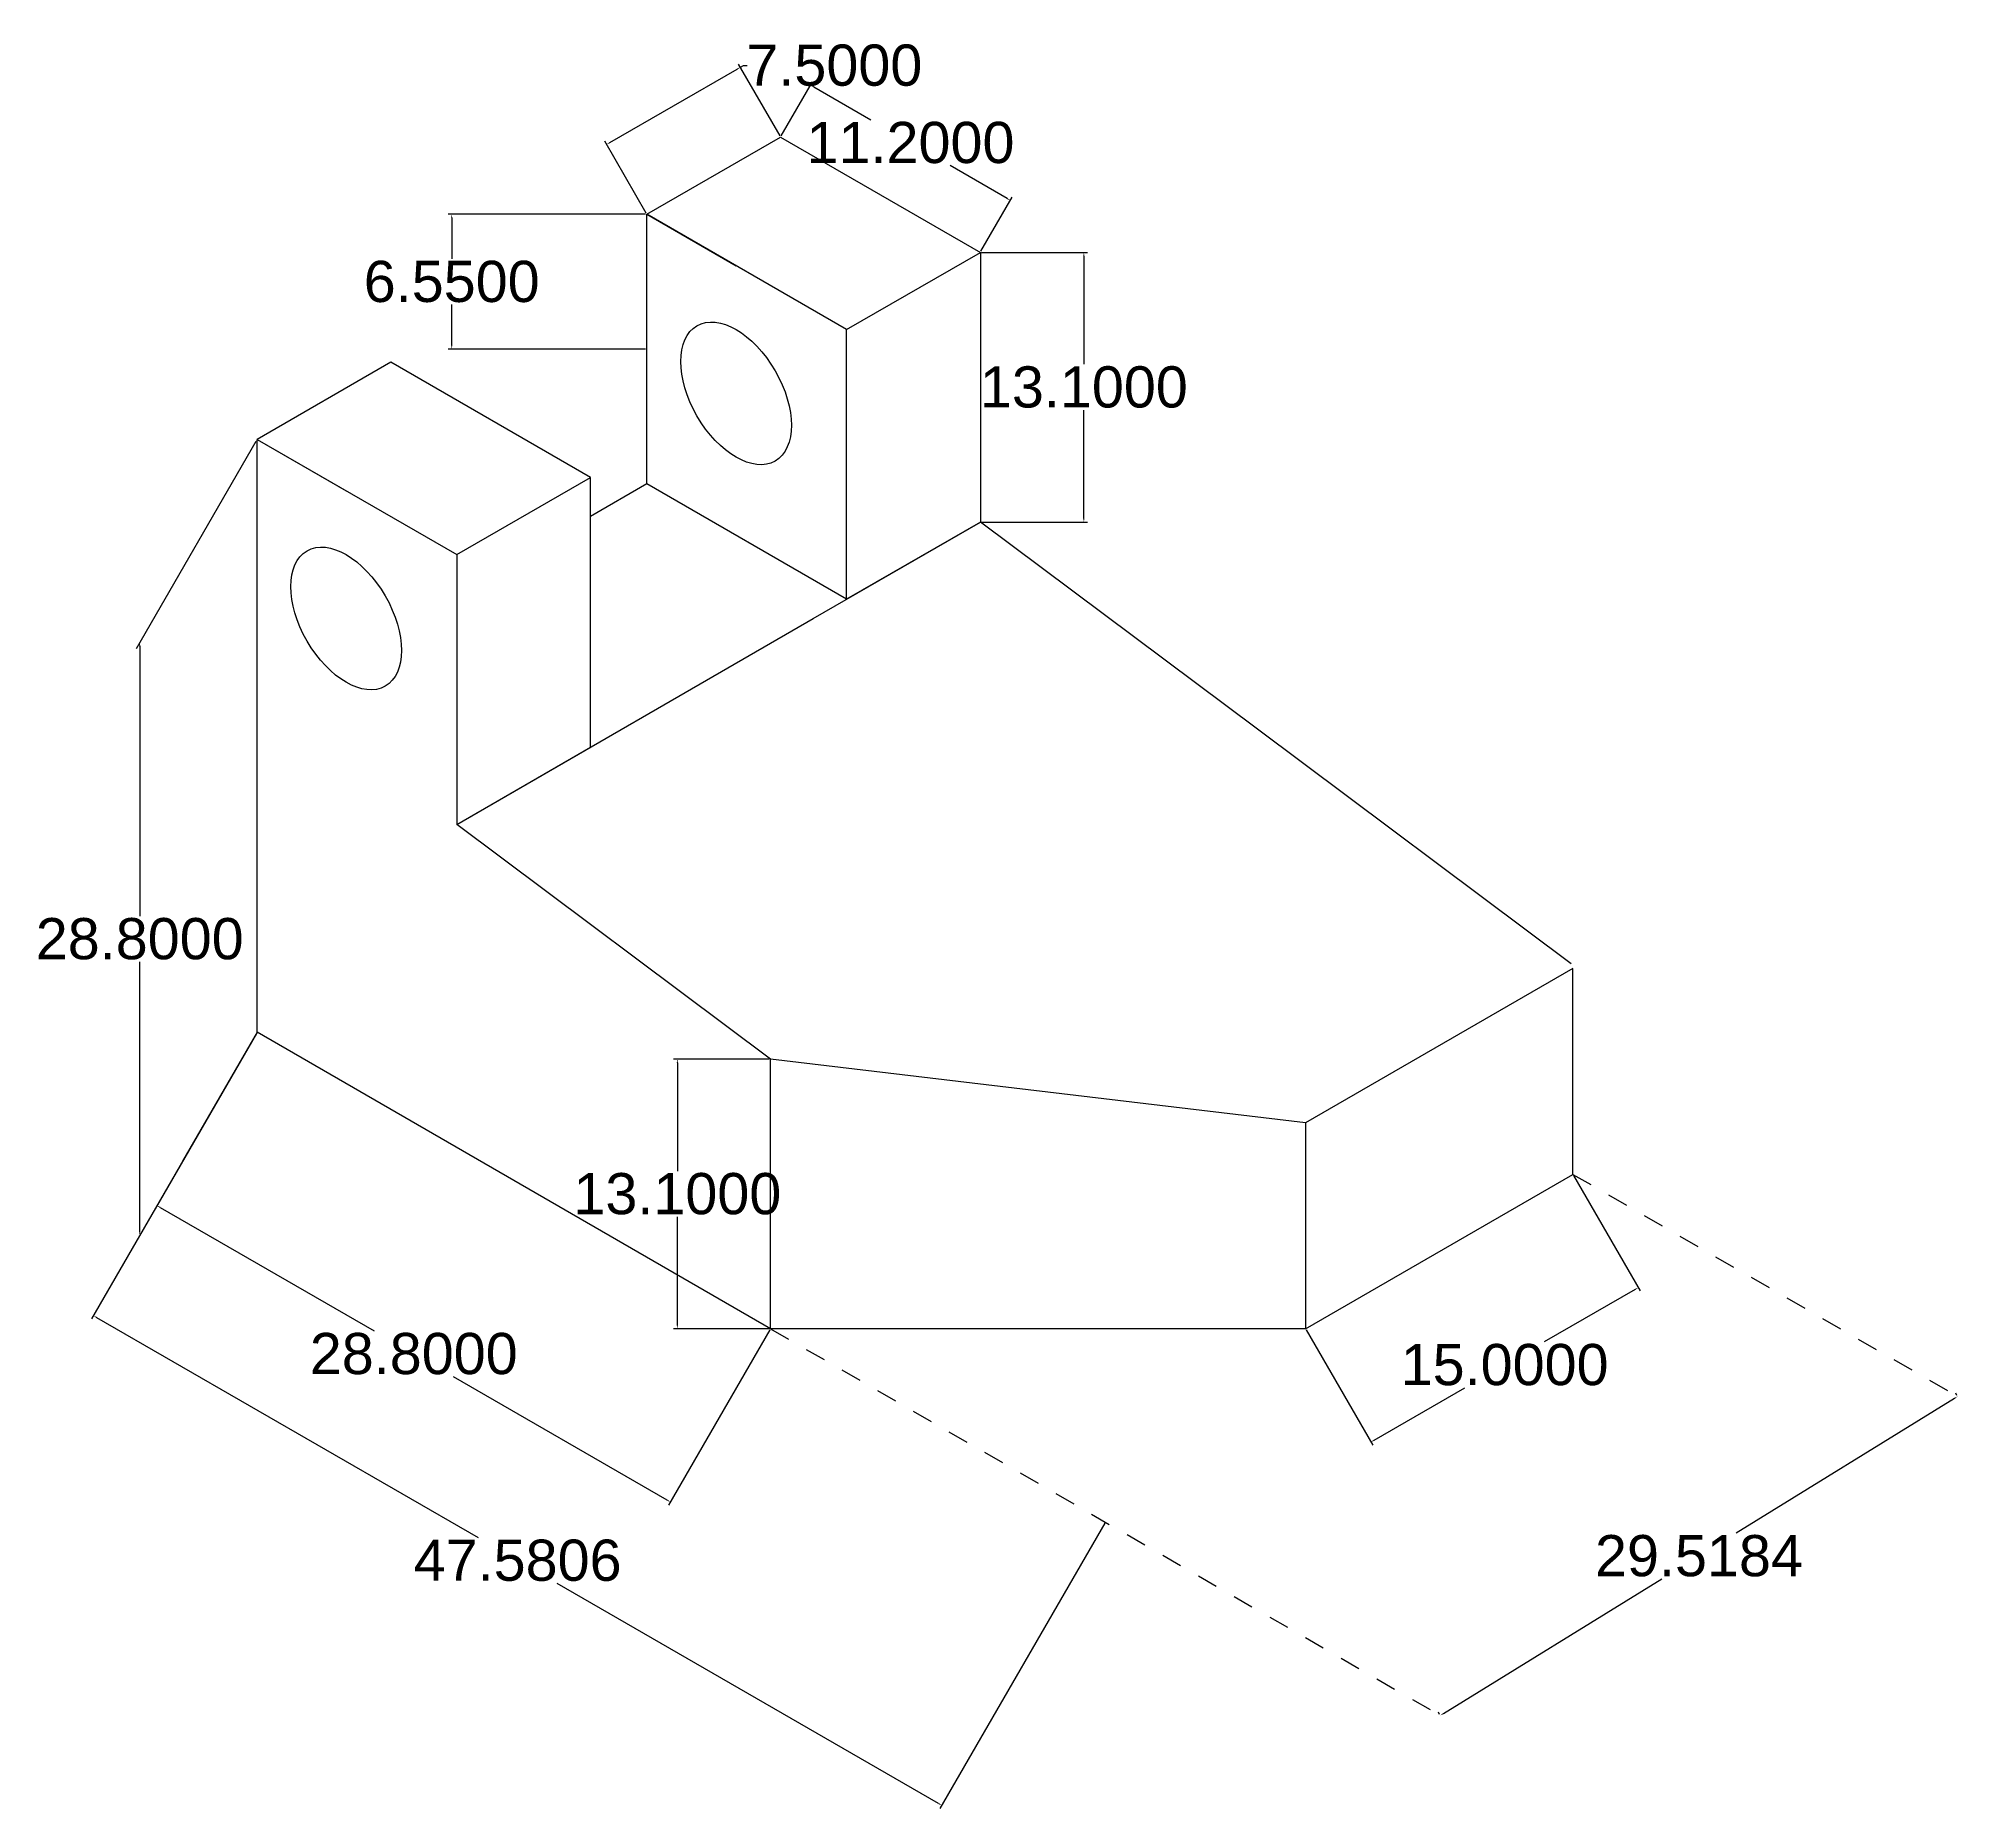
# Model space of a CAD drawing. Header units: millimetres. Extents: x 2399 to 3280, y 1312 to 2501.
# Drawn here: x 2473.8 to 2567, y 2167.9 to 2253.9 of the extents above; entities that cross this region are included whole.
import ezdxf

# ---------------------------------------------------------------- set-up
doc = ezdxf.new("R2010")
doc.units = ezdxf.units.MM
doc.linetypes.add('JIS_02_1.0', pattern=[2, 1, -1])
doc.styles.get("Standard").update_dxf_attribs({"font": 'arial.ttf', "height": 2})
doc.dimstyles.get("Standard").update_dxf_attribs({"dimtxt": 0.18, "dimasz": 0.18, "dimexe": 0.18, "dimexo": 0.0625, "dimgap": 0.09, "dimtad": 0, "dimtih": 1, "dimtoh": 1, "dimdec": 4, "dimzin": 0, "dimdsep": 46, "dimtxsty": 'Standard', "dimcen": 0.09, "dimadec": 0, "dimazin": 0, "dimtfac": 1, "dimtdec": 4, "dimtofl": 0, "dimtmove": 0, "dimatfit": 3, "dimfxl": 1, "dimtolj": 1, "dimtzin": 0, "dimarcsym": 0})

# ---------------------------------------------------------------- blocks, each defined once
blk = doc.blocks.new('*D6')
at = {"color": 0, "lineweight": -2, "transparency": 16777216}
for p, q in [((2509.85, 2249.143), (2511.366, 2251.768)), ((2511.432, 2251.523), (2514.201, 2249.924)), ((2520.819, 2246.103), (2518.05, 2247.701)), ((2519.549, 2243.543), (2521.065, 2246.168))]:
    blk.add_line(p, q, dxfattribs=at)
at = {"color": 0, "transparency": 16777216}
for points in [[(2511.447, 2251.549), (2511.417, 2251.497), (2511.276, 2251.613)], [(2520.834, 2246.129), (2520.804, 2246.077), (2520.975, 2246.013)]]:
    blk.add_solid(points, dxfattribs=at)
at = {"layer": 'Defpoints', "color": 0, "transparency": 16777216}
for p in [(2509.819, 2249.089), (2520.975, 2246.013), (2519.518, 2243.489)]:
    blk.add_point(p, dxfattribs=at)
at = {"color": 0, "transparency": 16777216, "insert": (2516.125, 2248.813), "char_height": 2, "attachment_point": 5}
blk.add_mtext('\\A1;11.2000', dxfattribs=at)
blk = doc.blocks.new('*D7')
at = {"color": 0, "lineweight": -2, "transparency": 16777216}
for p, q in [((2519.581, 2243.489), (2524.725, 2243.489)), ((2524.545, 2243.309), (2524.545, 2238.051)), ((2524.545, 2230.569), (2524.545, 2235.827)), ((2519.581, 2230.389), (2524.725, 2230.389))]:
    blk.add_line(p, q, dxfattribs=at)
at = {"color": 0, "transparency": 16777216}
for points in [[(2524.515, 2243.309), (2524.575, 2243.309), (2524.545, 2243.489)], [(2524.515, 2230.569), (2524.575, 2230.569), (2524.545, 2230.389)]]:
    blk.add_solid(points, dxfattribs=at)
at = {"layer": 'Defpoints', "color": 0, "transparency": 16777216}
for p in [(2519.518, 2243.489), (2524.545, 2243.489), (2519.518, 2230.389)]:
    blk.add_point(p, dxfattribs=at)
at = {"color": 0, "transparency": 16777216, "insert": (2524.545, 2236.939), "char_height": 2, "attachment_point": 5}
blk.add_mtext('\\A1;13.1000', dxfattribs=at)
blk = doc.blocks.new('*D8')
at = {"color": 0, "lineweight": -2, "transparency": 16777216}
for p, q in [((2501.522, 2248.819), (2507.705, 2252.389)), ((2509.787, 2249.143), (2507.771, 2252.635)), ((2507.861, 2252.479), (2508.017, 2252.569)), ((2508.017, 2252.569), (2508.197, 2252.569)), ((2503.292, 2245.393), (2501.276, 2248.885))]:
    blk.add_line(p, q, dxfattribs=at)
at = {"color": 0, "transparency": 16777216}
for points in [[(2507.69, 2252.415), (2507.72, 2252.363), (2507.861, 2252.479)], [(2501.507, 2248.845), (2501.537, 2248.793), (2501.366, 2248.729)]]:
    blk.add_solid(points, dxfattribs=at)
at = {"layer": 'Defpoints', "color": 0, "transparency": 16777216}
for p in [(2507.861, 2252.479), (2509.819, 2249.089), (2503.323, 2245.339)]:
    blk.add_point(p, dxfattribs=at)
at = {"color": 0, "transparency": 16777216, "insert": (2512.427, 2252.569), "char_height": 2, "attachment_point": 5}
blk.add_mtext('\\A1;7.5000', dxfattribs=at)
blk = doc.blocks.new('*D9')
at = {"color": 0, "lineweight": -2, "transparency": 16777216}
for p, q in [((2503.261, 2245.339), (2493.663, 2245.339)), ((2493.843, 2245.159), (2493.843, 2243.175)), ((2493.843, 2238.969), (2493.843, 2240.953)), ((2503.261, 2238.789), (2493.663, 2238.789))]:
    blk.add_line(p, q, dxfattribs=at)
at = {"color": 0, "transparency": 16777216}
for points in [[(2493.813, 2245.159), (2493.873, 2245.159), (2493.843, 2245.339)], [(2493.813, 2238.969), (2493.873, 2238.969), (2493.843, 2238.789)]]:
    blk.add_solid(points, dxfattribs=at)
at = {"layer": 'Defpoints', "color": 0, "transparency": 16777216}
for p in [(2493.843, 2245.339), (2503.323, 2245.339), (2503.323, 2238.789)]:
    blk.add_point(p, dxfattribs=at)
at = {"color": 0, "transparency": 16777216, "insert": (2493.843, 2242.064), "char_height": 2, "attachment_point": 5}
blk.add_mtext('\\A1;6.5500', dxfattribs=at)
blk = doc.blocks.new('*D10')
at = {"color": 0, "lineweight": -2, "transparency": 16777216}
for p, q in [((2509.265, 2204.305), (2504.621, 2204.305)), ((2504.801, 2204.125), (2504.801, 2198.867)), ((2504.801, 2191.385), (2504.801, 2196.643)), ((2509.265, 2191.205), (2504.621, 2191.205))]:
    blk.add_line(p, q, dxfattribs=at)
at = {"color": 0, "transparency": 16777216}
for points in [[(2504.771, 2204.125), (2504.831, 2204.125), (2504.801, 2204.305)], [(2504.771, 2191.385), (2504.831, 2191.385), (2504.801, 2191.205)]]:
    blk.add_solid(points, dxfattribs=at)
at = {"layer": 'Defpoints', "color": 0, "transparency": 16777216}
for p in [(2504.801, 2204.305), (2509.327, 2204.305), (2509.327, 2191.205)]:
    blk.add_point(p, dxfattribs=at)
at = {"color": 0, "transparency": 16777216, "insert": (2504.801, 2197.755), "char_height": 2, "attachment_point": 5}
blk.add_mtext('\\A1;13.1000', dxfattribs=at)
blk = doc.blocks.new('*D11')
at = {"color": 0, "lineweight": -2, "transparency": 16777216}
for p, q in [((2548.33, 2198.651), (2551.565, 2193.047)), ((2551.319, 2193.113), (2546.905, 2190.564)), ((2535.339, 2191.151), (2538.575, 2185.547)), ((2538.641, 2185.793), (2543.056, 2188.341))]:
    blk.add_line(p, q, dxfattribs=at)
at = {"color": 0, "transparency": 16777216}
for points in [[(2551.304, 2193.139), (2551.334, 2193.087), (2551.475, 2193.203)], [(2538.626, 2185.819), (2538.656, 2185.767), (2538.485, 2185.703)]]:
    blk.add_solid(points, dxfattribs=at)
at = {"layer": 'Defpoints', "color": 0, "transparency": 16777216}
for p in [(2548.299, 2198.705), (2551.475, 2193.203), (2535.308, 2191.205)]:
    blk.add_point(p, dxfattribs=at)
at = {"color": 0, "transparency": 16777216, "insert": (2544.98, 2189.453), "char_height": 2, "attachment_point": 5}
blk.add_mtext('\\A1;15.0000', dxfattribs=at)
blk = doc.blocks.new('*D12')
at = {"color": 0, "lineweight": -2, "transparency": 16777216}
for p, q in [((2566.828, 2187.824), (2556.221, 2181.283)), ((2566.949, 2187.972), (2566.887, 2188.072)), ((2542.009, 2172.519), (2552.617, 2179.06)), ((2541.823, 2172.478), (2541.762, 2172.578))]:
    blk.add_line(p, q, dxfattribs=at)
at = {"color": 0, "transparency": 16777216}
for points in [[(2566.813, 2187.85), (2566.844, 2187.798), (2566.981, 2187.918)], [(2541.994, 2172.545), (2542.025, 2172.493), (2541.856, 2172.425)]]:
    blk.add_solid(points, dxfattribs=at)
at = {"layer": 'Defpoints', "color": 0, "transparency": 16777216}
for p in [(2566.981, 2187.918), (2566.981, 2187.918), (2541.856, 2172.425)]:
    blk.add_point(p, dxfattribs=at)
at = {"color": 0, "transparency": 16777216, "insert": (2554.419, 2180.172), "char_height": 2, "attachment_point": 5}
blk.add_mtext('\\A1;29.5184', dxfattribs=at)
blk = doc.blocks.new('*D13')
at = {"color": 0, "lineweight": -2, "transparency": 16777216}
for p, q in [((2484.355, 2205.551), (2479.437, 2197.033)), ((2479.683, 2197.099), (2490.073, 2191.1)), ((2509.296, 2191.151), (2504.378, 2182.633)), ((2504.312, 2182.879), (2493.922, 2188.878))]:
    blk.add_line(p, q, dxfattribs=at)
at = {"color": 0, "transparency": 16777216}
for points in [[(2479.698, 2197.125), (2479.668, 2197.073), (2479.527, 2197.189)], [(2504.327, 2182.905), (2504.297, 2182.853), (2504.468, 2182.789)]]:
    blk.add_solid(points, dxfattribs=at)
at = {"layer": 'Defpoints', "color": 0, "transparency": 16777216}
for p in [(2484.386, 2205.605), (2509.327, 2191.205), (2504.468, 2182.789)]:
    blk.add_point(p, dxfattribs=at)
at = {"color": 0, "transparency": 16777216, "insert": (2491.998, 2189.989), "char_height": 2, "attachment_point": 5}
blk.add_mtext('\\A1;28.8000', dxfattribs=at)
blk = doc.blocks.new('*D14')
at = {"color": 0, "lineweight": -2, "transparency": 16777216}
for p, q in [((2484.355, 2205.551), (2476.351, 2191.689)), ((2476.597, 2191.755), (2495.12, 2181.061)), ((2525.561, 2181.761), (2517.557, 2167.899)), ((2517.491, 2168.145), (2498.969, 2178.839))]:
    blk.add_line(p, q, dxfattribs=at)
at = {"color": 0, "transparency": 16777216}
for points in [[(2476.612, 2191.781), (2476.582, 2191.729), (2476.441, 2191.845)], [(2517.506, 2168.17), (2517.476, 2168.119), (2517.647, 2168.055)]]:
    blk.add_solid(points, dxfattribs=at)
at = {"layer": 'Defpoints', "color": 0, "transparency": 16777216}
for p in [(2484.386, 2205.605), (2476.441, 2191.845), (2525.592, 2181.815)]:
    blk.add_point(p, dxfattribs=at)
at = {"color": 0, "transparency": 16777216, "insert": (2497.044, 2179.95), "char_height": 2, "attachment_point": 5}
blk.add_mtext('\\A1;47.5806', dxfattribs=at)
blk = doc.blocks.new('*D36')
at = {"color": 0, "lineweight": -2, "transparency": 16777216}
for p, q in [((2484.323, 2234.297), (2478.51, 2224.228)), ((2478.69, 2224.36), (2478.69, 2211.251)), ((2478.69, 2195.92), (2478.69, 2209.029)), ((2484.323, 2205.497), (2478.51, 2195.428))]:
    blk.add_line(p, q, dxfattribs=at)
at = {"color": 0, "transparency": 16777216}
for points in [[(2478.66, 2224.36), (2478.72, 2224.36), (2478.69, 2224.54)], [(2478.66, 2195.92), (2478.72, 2195.92), (2478.69, 2195.74)]]:
    blk.add_solid(points, dxfattribs=at)
at = {"layer": 'Defpoints', "color": 0, "transparency": 16777216}
for p in [(2484.386, 2234.405), (2484.386, 2205.605), (2478.69, 2195.74)]:
    blk.add_point(p, dxfattribs=at)
at = {"color": 0, "transparency": 16777216, "insert": (2478.69, 2210.14), "char_height": 2, "attachment_point": 5}
blk.add_mtext('\\A1;28.8000', dxfattribs=at)

msp = doc.modelspace()

# ---------------------------------------------------------------- linework, layer by layer
at = {"color": 7}
for p, q in [((2503.32338, 2245.33869), (2509.81857, 2249.08869)), ((2509.81857, 2249.08869), (2519.51806, 2243.48869)), ((2513.02287, 2239.73869), (2503.32338, 2245.33869)), ((2503.32338, 2232.23869), (2503.32338, 2245.33869)), ((2503.32338, 2245.33869), (2507.65351, 2242.83869)), ((2513.02287, 2239.73869), (2519.51806, 2243.48869)), ((2519.51806, 2243.48869), (2519.51806, 2230.38869)), ((2500.58052, 2232.5551), (2490.88104, 2238.1551)), ((2503.32338, 2232.23869), (2500.58052, 2230.6551))]:
    msp.add_line(p, q, dxfattribs=at)
for p, q in [((2513.02287, 2226.63869), (2513.02287, 2239.73869)), ((2490.88104, 2238.1551), (2484.38585, 2234.4051)), ((2484.38585, 2205.6051), (2484.38585, 2234.4051)), ((2484.38585, 2234.4051), (2494.08533, 2228.8051)), ((2484.38585, 2234.4051), (2488.71598, 2231.9051)), ((2494.08533, 2228.8051), (2500.58052, 2232.5551)), ((2500.58052, 2219.4551), (2500.58052, 2232.5551)), ((2513.02287, 2226.63869), (2503.32338, 2232.23869)), ((2511.40584, 2225.7051), (2519.51806, 2230.38869)), ((2519.51806, 2230.38869), (2513.02287, 2226.63869)), ((2532.97442, 2220.32426), (2519.51806, 2230.38869)), ((2494.08533, 2228.8051), (2494.08533, 2215.7051)), ((2494.08533, 2215.7051), (2511.40584, 2225.7051)), ((2494.08533, 2215.7051), (2500.58052, 2219.4551)), ((2548.21646, 2208.92426), (2532.97442, 2220.32426)), ((2509.32738, 2204.3051), (2494.08533, 2215.7051)), ((2548.29852, 2208.7051), (2535.30814, 2201.2051)), ((2548.29852, 2198.7051), (2548.29852, 2208.7051)), ((2484.38585, 2205.6051), (2480.77339, 2199.34814)), ((2509.32738, 2191.2051), (2484.38585, 2205.6051)), ((2509.32738, 2191.2051), (2509.32738, 2204.3051)), ((2535.30814, 2201.2051), (2509.32738, 2204.3051)), ((2535.30814, 2201.2051), (2535.30814, 2191.2051)), ((2535.30814, 2191.2051), (2548.29852, 2198.7051)), ((2535.30814, 2191.2051), (2509.32738, 2191.2051))]:
    msp.add_line(p, q)
at = {"color": 7, "linetype": 'JIS_02_1.0', "true_color": 0xffffff}
for p, q in [((2548.29852, 2198.7051), (2566.98147, 2187.9185)), ((2509.32738, 2191.2051), (2541.85626, 2172.42454))]:
    msp.add_line(p, q, dxfattribs=at)
at = {"color": 7}
msp.add_ellipse((2507.65351, 2236.63869), major_axis=(1.89835, -3.28805), ratio=0.57735027, dxfattribs=at)
msp.add_ellipse((2488.71598, 2225.7051), major_axis=(1.89835, -3.28805), ratio=0.57735027)

# ---------------------------------------------------------------- dimensions: what is measured, and where the dimension line sits
at = {"color": 152, "true_color": 0x2776bb}
for p1, p2, distance, picture, middle in [((2503.32338, 2245.33869), (2509.81857, 2249.08869), 3.91513, '*D8', (2512.42673, 2252.56929)), ((2509.81857, 2249.08869), (2519.51806, 2243.48869), 2.91436, '*D6', (2516.12549, 2248.8126)), ((2519.51806, 2230.38869), (2519.51806, 2243.48869), -5.02719, '*D7', (2524.54524, 2236.93869)), ((2525.59182, 2181.81482), (2484.38585, 2205.6051), 15.88904, '*D14', (2497.04432, 2179.94965)), ((2484.38585, 2205.6051), (2509.32738, 2191.2051), -9.71818, '*D13', (2491.99753, 2189.98891)), ((2535.30814, 2191.2051), (2548.29852, 2198.7051), -6.35369, '*D11', (2544.98018, 2189.45264)), ((2541.856262, 2172.424542), (2566.981467, 2187.918498), 0, '*D12', (2554.418865, 2180.17152))]:
    dim = msp.add_aligned_dim(p1=p1, p2=p2, distance=distance, dimstyle='Standard', dxfattribs=at)
    dim.commit()
    dim.dimension.update_dxf_attribs({"geometry": picture, "text_midpoint": middle})
for base, p1, p2, picture, middle in [((2493.84266, 2245.33869), (2503.32338, 2238.78869), (2503.32338, 2245.33869), '*D9', (2493.84266, 2242.06369)), ((2478.69035, 2195.74021), (2484.38585, 2234.4051), (2484.38585, 2205.6051), '*D36', (2478.69035, 2210.14021)), ((2504.80117, 2204.3051), (2509.32738, 2191.2051), (2509.32738, 2204.3051), '*D10', (2504.80117, 2197.7551))]:
    dim = msp.add_linear_dim(base=base, p1=p1, p2=p2, angle=90, dimstyle='Standard', dxfattribs=at)
    dim.commit()
    dim.dimension.update_dxf_attribs({"geometry": picture, "text_midpoint": middle})

doc.saveas('drawing.dxf')
